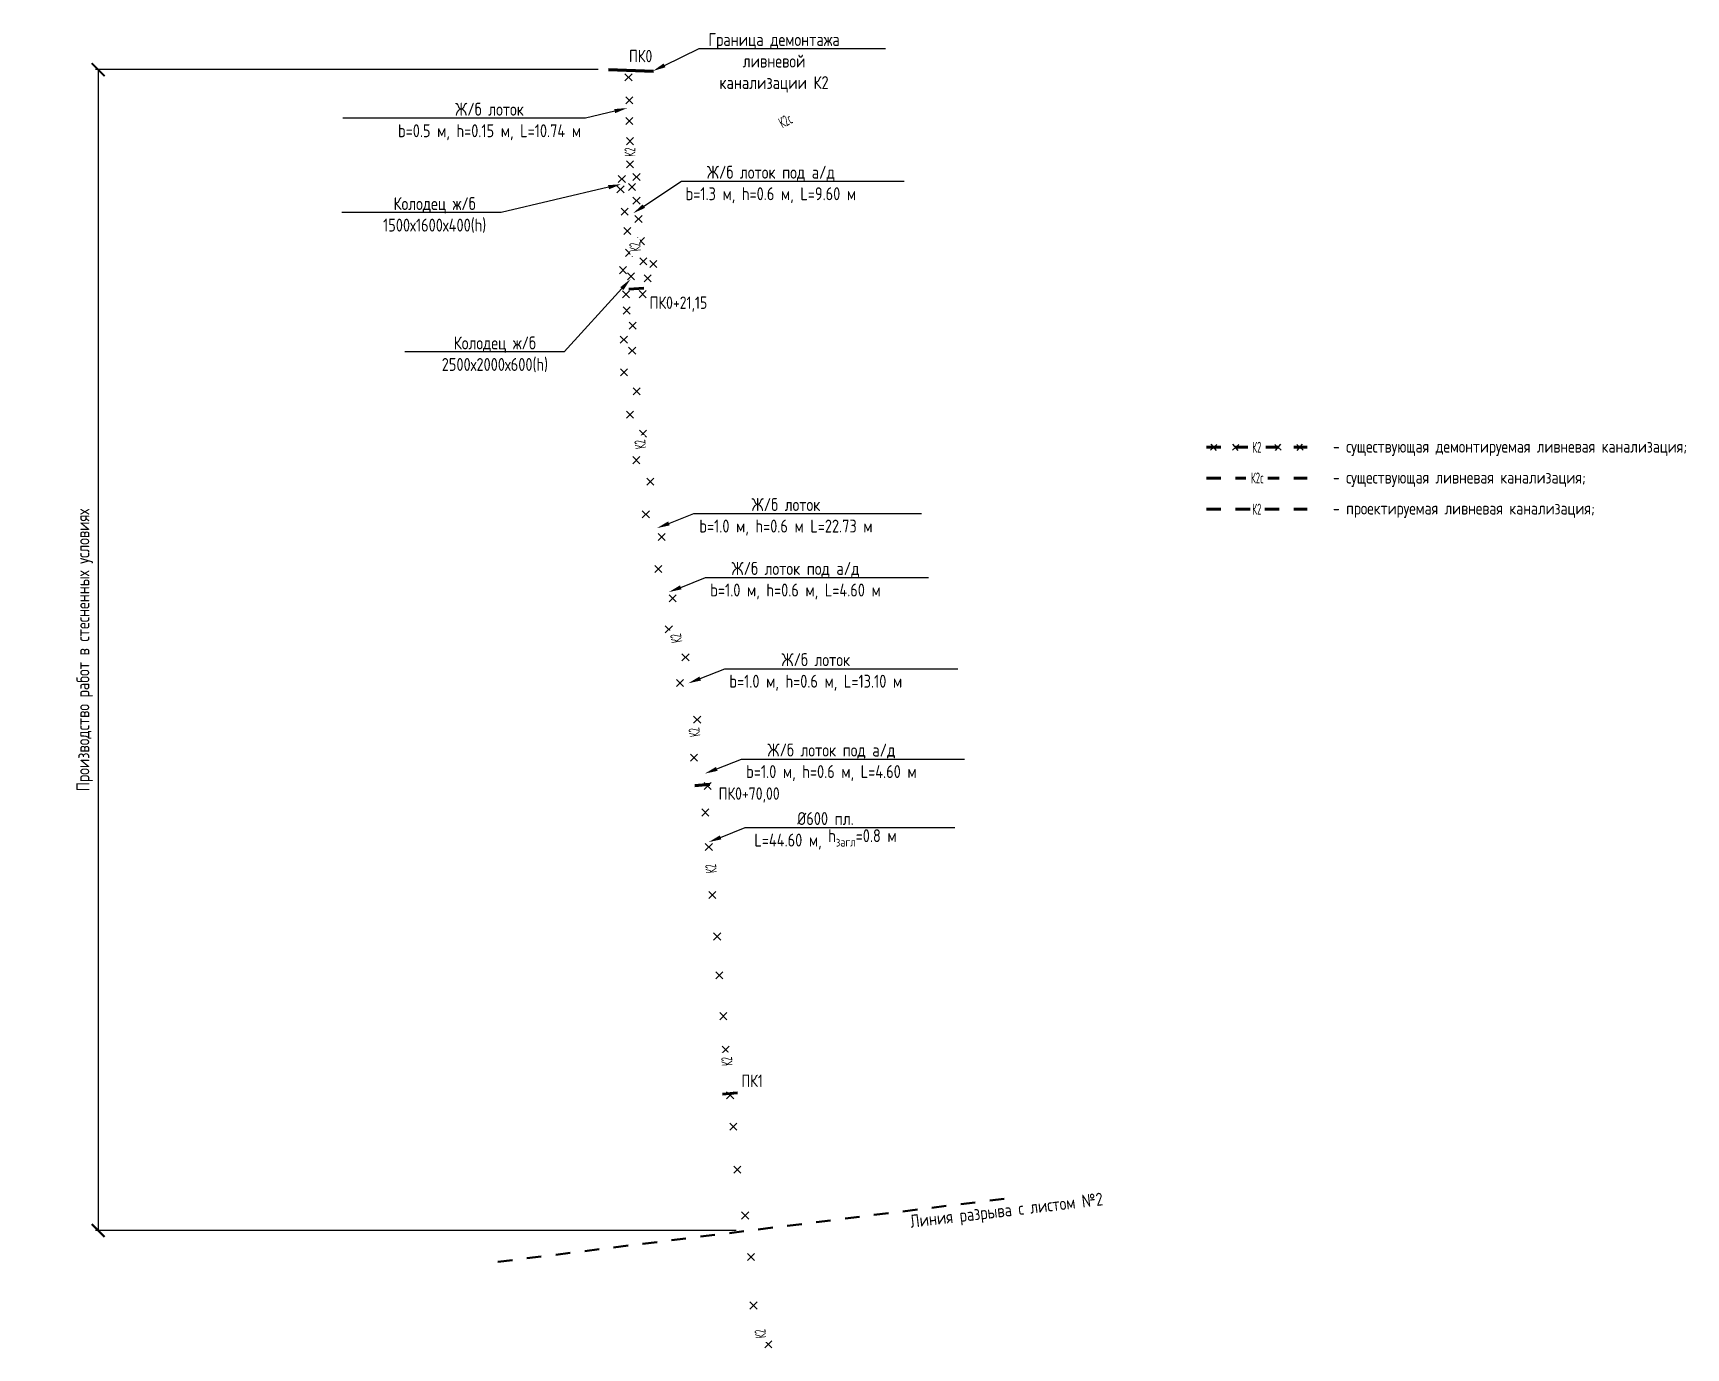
# Model space of a CAD drawing. Header units: millimetres. Extents: x 23834235 to 25435680, y -11289 to 22997815.
# Drawn here: x 24968214 to 25128237, y 22665927 to 22793205 of the extents above; entities that cross this region are included whole.
import ezdxf
from ezdxf import colors
from ezdxf.entities.mleader import LeaderData, LeaderLine
from ezdxf.math import Vec2, Vec3

# ---------------------------------------------------------------- set-up
doc = ezdxf.new("R2010")
doc.units = ezdxf.units.MM
doc.set_wipeout_variables(frame=1)
doc.linetypes.add('Штриховая', pattern=[2822.222233, 1411.111116, -1411.111116])
for name, color, linetype, lineweight in [('Text blocks_Ном._пера__28', 7, 'Continuous', 13), ('ВК_Текст', 7, 'Continuous', 25), ('Пикеты', 1, 'Continuous', 60), ('Труба К2', 7, 'Continuous', 60)]:
    doc.layers.add(name, color=color, linetype=linetype, lineweight=lineweight)
doc.layers.add('Выноски', color=7, linetype='Continuous')
doc.styles.add('GOST 2.304', font='GOST_type.ttf')
doc.styles.add('GOST_100', font='cs_gost2304.shx', dxfattribs={"width": 0.7, "height": 300})
doc.styles.get("Standard").update_dxf_attribs({"font": 'arial.ttf'})
doc.dimstyles.new('STANDARD$0', dxfattribs={"dimscale": 100, "dimtxt": 2.5, "dimasz": 1, "dimexe": 0.5, "dimexo": 2, "dimgap": 1, "dimtad": 1, "dimdec": 0, "dimzin": 0, "dimdsep": 46, "dimtxsty": 'Standard', "dimblk1": 'OBLIQUE', "dimblk2": 'OBLIQUE', "dimsah": 1, "dimcen": 2, "dimadec": 0, "dimazin": 0, "dimtfac": 1, "dimtdec": 4, "dimtofl": 0, "dimtmove": 2, "dimatfit": 3, "dimldrblk": 'OBLIQUE', "dimfxl": 1, "dimtolj": 1, "dimtzin": 0, "dimarcsym": 0})

msp = doc.modelspace()

# ---------------------------------------------------------------- texts
at = {"insert": (25053050.084, 22678793.313), "char_height": 1250, "attachment_point": 1, "rotation": 6.70114011, "style": 'GOST 2.304'}
msp.add_mtext_dynamic_manual_height_columns('Линия разрыва с листом №2', width=25694.82588, gutter_width=12.5, heights=[0], dxfattribs=at)
at = {"layer": 'Text blocks_Ном._пера__28', "style": 'GOST 2.304'}
for s, p in [('- существующая демонтируемая ливневая канализация;', (25094065.008, 22752590.658)), ('- существующая ливневая канализация;', (25094065.008, 22749595.776)), ('- проектируемая ливневая канализация;', (25094065.008, 22746600.894)), ('ПК0+70,00', (25034584.359, 22718990.847))]:
    msp.add_text(s, height=1200, dxfattribs=at).set_placement(p)
at = {"layer": 'Пикеты', "style": 'GOST 2.304'}
for s, p in [('ПК0', (25025904.792, 22790379.877)), ('ПК0+21,15', (25027902.812, 22766505.27)), ('ПК1', (25036787.052, 22691184.468))]:
    msp.add_text(s, height=1200, dxfattribs=at).set_placement(p)

# ---------------------------------------------------------------- blocks, each defined once
blk = doc.blocks.new('*U4')
at = {"color": 255}
blk.add_wipeout([(-200, 125), (200, 125), (200, -125), (-200, -125)], dxfattribs=at)
at = {"layer": 'ВК_Текст', "insert": (0, 0), "char_height": 250, "attachment_point": 5, "style": 'GOST_100'}
blk.add_mtext('К2', dxfattribs=at)
blk = doc.blocks.new('cross')
for p, q in [((-343, 343), (343, -343)), ((-343, -343), (343, 343))]:
    blk.add_line(p, q)
blk = doc.blocks.new('_ArchTick')
at = {"color": 0, "linetype": 'ByBlock', "const_width": 0.15}
blk.add_lwpolyline([(-0.5, -0.5), (0.5, 0.5)], dxfattribs=at)
blk = doc.blocks.new('*D25')
at = {"color": 0, "lineweight": -2, "transparency": 16777216}
for p, q in [((25022926, 22789664), (24974264, 22789664)), ((24974514, 22789664), (24974514, 22677298)), ((25036293, 22677298), (24974264, 22677298))]:
    blk.add_line(p, q, dxfattribs=at)
at = {"color": 0, "lineweight": -2, "transparency": 16777216, "xscale": 1250, "yscale": 1250, "zscale": 1250}
for p, rotation in [((24974514, 22789664), 90), ((24974514, 22677298), 270)]:
    blk.add_blockref('_ArchTick', p, dxfattribs=dict(at, rotation=rotation))
at = {"color": 0, "transparency": 16777216, "insert": (24973210, 22733481), "char_height": 1250, "attachment_point": 5, "rotation": 90, "style": 'GOST 2.304'}
blk.add_mtext('\\A1;Производство работ в стесненных условиях', dxfattribs=at)
blk = doc.blocks.new('_Oblique')
at = {"color": 0, "linetype": 'ByBlock', "lineweight": -2}
blk.add_line((-0.5, -0.5), (0.5, 0.5), dxfattribs=at)
blk = doc.blocks.new('hdsgth')
at = {"color": 255}
blk.add_wipeout([(-1038, 533), (1038, 533), (1038, -533), (-1038, -533)], dxfattribs=at)
at = {"layer": 'ВК_Текст', "insert": (51, 25), "char_height": 1066.7, "attachment_point": 5, "rotation": 359.99126, "style": 'GOST_100'}
blk.add_mtext('К2c', dxfattribs=at)

# ---------------------------------------------------------------- linework, layer by layer
for p, q in [((25082832.099, 22753375.177, 72631.988), (25082216.729, 22752841.158, -72639.161)), ((25082791.423, 22752800.482, 72631.988), (25082257.404, 22753415.852, -72639.161)), ((25084941.222, 22753375.177, 72643.822), (25084325.852, 22752841.158, -72627.327)), ((25084900.547, 22752800.482, 72643.822), (25084366.527, 22753415.852, -72627.327)), ((25088445.435, 22753375.177, 72643.822), (25089060.805, 22752841.158, -72627.327)), ((25088486.11, 22752800.482, 72643.822), (25089020.129, 22753415.852, -72627.327)), ((25090554.558, 22753375.177, 72631.988), (25091169.928, 22752841.158, -72639.161)), ((25090595.233, 22752800.482, 72631.988), (25091129.253, 22753415.852, -72639.161))]:
    msp.add_line(p, q)
at = {"color": 240, "lineweight": 70, "true_color": 0xed1f24}
msp.add_line((25032293.111, 22720371.292), (25033739.91, 22720489.739), dxfattribs=at)
at = {"color": 1, "linetype": 'Штриховая', "lineweight": 50}
msp.add_line((25062231.167, 22680366.653), (25013097.092, 22674241.624), dxfattribs=at)
at = {"layer": 'Пикеты', "color": 240, "lineweight": 70, "true_color": 0xed1f24}
msp.add_line((25023926.041, 22789663.723), (25028278.822, 22789527.331), dxfattribs=at)
at = {"layer": 'Пикеты'}
for p, q in [((25025893.468, 22768408.476), (25027340.267, 22768526.924)), ((25034958.51, 22690491.579), (25036405.309, 22690610.027))]:
    msp.add_line(p, q, dxfattribs=at)
at = {"layer": 'Труба К2', "linetype": 'Штриховая'}
for p, q in [((25081812.571, 22753108.202), (25091574.086, 22753108.202)), ((25081812.571, 22750113.32), (25091574.086, 22750113.32))]:
    msp.add_line(p, q, dxfattribs=at)

# ---------------------------------------------------------------- block references
for p in [(25025858.602, 22788912.977), (25025940.676, 22786684.171), (25025952.352, 22784697.18), (25025219.107, 22779075.361), (25026633.358, 22779275.585), (25025089.456, 22778074.186), (25026189.704, 22778313.356), (25025491.828, 22775912.912), (25026638.324, 22776970.005), (25026833.255, 22775214.281), (25025737.443, 22774043.582), (25027059.992, 22773061.699), (25025907.467, 22771928.777), (25027286.691, 22771097.952), (25025330.333, 22770249.536), (25026115.325, 22769662.915), (25027723.256, 22769468.153), (25028256.302, 22770853.319), (25025626.482, 22767905.422), (25027225.694, 22767929.095), (25025695.819, 22766348.875), (25026266.849, 22764886.454), (25025410.284, 22763531.043), (25026214.155, 22762455.138), (25025427.647, 22760370.913), (25026649.659, 22758515.086), (25026000.042, 22756268.705), (25027255.643, 22754416.348), (25026621.872, 22751858.902), (25027984.263, 22749790.893), (25027539.244, 22746627.654), (25029063.091, 22744433.206), (25028748.935, 22741329.561), (25030135.665, 22738485.84), (25029764.758, 22735487.246), (25031383.266, 22732766.099), (25030838.658, 22730297.401), (25032506.79, 22726744.827), (25032205.712, 22723075.571), (25033519.314, 22720332.915), (25033296.975, 22717758.135), (25033641.421, 22714409.48), (25033977.299, 22709767.258), (25034447.793, 22705754.537), (25034667.403, 22701992.616), (25035047.939, 22698039.731), (25035267.889, 22694805.215), (25035707.791, 22690377.391), (25036020.431, 22687343.889), (25036395.431, 22683193.717), (25037155.517, 22678748.198), (25037724.008, 22674739.514), (25037964.088, 22670032.647), (25039387.779, 22666270.056)]:
    msp.add_blockref('cross', p)
at = {"layer": 'ВК_Текст', "xscale": 4.266666666666672, "yscale": 4.266666666666672, "zscale": 4.266666666666672}
for p, rotation in [((25026004.833, 22781685.148), 90.26955510629573), ((25033842.844, 22712319.471), 95.3981783868961)]:
    msp.add_blockref('*U4', p, dxfattribs=dict(at, rotation=rotation))
msp.add_blockref('*U4', (25086693.247, 22747118.438), dxfattribs=at)

msp.set_redraw_order([(e.dxf.handle, doc.entitydb.next_handle()) for e in msp.query("TEXT MTEXT ATTDEF DIMENSION ARC_DIMENSION")])  # texts and dimensions are drawn at this point

# ---------------------------------------------------------------- leaders
at = {"layer": 'Выноски', "color": 0, "lineweight": -2}
ml = msp.add_multileader_mtext('Standard', dxfattribs=at)
ml.set_content('{\\C0;Граница демонтажа\\Pливневой\\Pканализации К2}', color=5, style='GOST 2.304')
ml.set_leader_properties(lineweight=-3)
ml.build(insert=Vec2(0, 0))
ml.multileader.update_dxf_attribs({"text_left_attachment_type": 6, "text_right_attachment_type": 6, "dogleg_length": 1, "arrow_head_size": 1250, "scale": 500})
ctx = ml.context
ctx.base_point, ctx.scale, ctx.char_height, ctx.arrow_head_size, ctx.landing_gap_size, ctx.plane_origin = Vec3(25032806.458, 22791704.062, -193576), 500, 1250, 1250, 900, Vec3(25035673.933, 22787047.895, -193576)
ctx.left_attachment, ctx.right_attachment, ctx.text_align_type = 6, 6, 1
notes = []
notes.append((ctx, [(0, (1, 1, 0), (25032706.611, 22791704.062, -193576), (1, 0), 99.848, [(1, [(25028219.588, 22789529.187, -193576)], 0, [])])]))
ctx.mtext.insert, ctx.mtext.alignment, ctx.mtext.flow_direction = Vec3(25039948.864, 22793204.062, -193576), 2, 5
ml = msp.add_multileader_mtext('Standard', dxfattribs=at)
ml.set_content('{\\C0;Колодец ж/б\\P2500х2000х600(h)}', color=5, style='GOST 2.304')
ml.set_leader_properties(lineweight=-3)
ml.build(insert=Vec2(0, 0))
ml.multileader.update_dxf_attribs({"text_left_attachment_type": 6, "text_right_attachment_type": 6, "dogleg_length": 1, "arrow_head_size": 1250, "scale": 500})
ctx = ml.context
ctx.base_point, ctx.scale, ctx.char_height, ctx.arrow_head_size, ctx.landing_gap_size, ctx.plane_origin = Vec3(25006305.865, 22762333.865), 500, 1250, 1250, 900, Vec3(25000198.776, 22762577.985)
ctx.left_attachment, ctx.right_attachment, ctx.text_align_type = 6, 6, 1
notes.append((ctx, [(1, (1, 1, 0), (25019639.773, 22762333.865), (-1, 0), 99.848, [(1, [(25026061.044, 22769391.289)], 0, [])])]))
ctx.mtext.insert, ctx.mtext.alignment, ctx.mtext.flow_direction = Vec3(25012922.895, 22763833.865), 2, 5
for ctx, leaders in notes:
    for number, flags, end, landing, length, lines in leaders:
        leader = LeaderData()
        leader.index, (leader.has_last_leader_line, leader.has_dogleg_vector, leader.attachment_direction) = number, flags
        leader.last_leader_point, leader.dogleg_vector, leader.dogleg_length = Vec3(end), Vec3(landing), length
        for number, points, colour, breaks in lines:
            line = LeaderLine()
            line.index, line.vertices, line.color, line.breaks = number, Vec3.list(points), colors.encode_raw_color(colour), breaks
            leader.lines.append(line)
        ctx.leaders.append(leader)

# ---------------------------------------------------------------- next in the draw order: linework, layer by layer
at = {"layer": 'Труба К2', "linetype": 'Штриховая'}
msp.add_line((25081812.571, 22747118.438), (25091574.086, 22747118.438), dxfattribs=at)

# ---------------------------------------------------------------- next in the draw order: block references
at = {"rotation": 29.19369614749036}
msp.add_blockref('hdsgth', (25041018.877, 22784672.404), dxfattribs=at)
for name, p in [('cross', (25026010.581, 22782737.693)), ('cross', (25026010.581, 22780491.106)), ('hdsgth', (25086693.328, 22750113.479))]:
    msp.add_blockref(name, p)
at = {"layer": 'ВК_Текст', "xscale": 4.266666666666672, "yscale": 4.266666666666672, "zscale": 4.266666666666672}
for p, rotation in [((25026495.987, 22772499.994), 95.91712045897565), ((25026998.112, 22753394.211), 98.31846090259685), ((25030476.991, 22734615.603), 100.0455763607351), ((25032245.692, 22725522.405), 99.75558397993865), ((25035382.538, 22693664.916), 93.78905413209323), ((25038628.046, 22667290.794), 96.67588509768737)]:
    msp.add_blockref('*U4', p, dxfattribs=dict(at, rotation=rotation))
msp.add_blockref('*U4', (25086693.328, 22753108.202), dxfattribs=at)

# ---------------------------------------------------------------- next in the draw order: leaders
at = {"layer": 'Выноски', "color": 0, "lineweight": -2}
ml = msp.add_multileader_mtext('Standard', dxfattribs=at)
ml.set_content('{\\C0;%%C600 пл.\\PL=44.60 м, \\A1;h\\H0.7x;\\S^ загл;\\H1.4286x;=0.8 м}', color=5, style='GOST 2.304')
ml.set_leader_properties(lineweight=-3)
ml.build(insert=Vec2(0, 0))
ml.multileader.update_dxf_attribs({"text_left_attachment_type": 6, "text_right_attachment_type": 6, "dogleg_length": 1, "arrow_head_size": 1250, "scale": 500})
ctx = ml.context
ctx.base_point, ctx.scale, ctx.char_height, ctx.arrow_head_size, ctx.landing_gap_size, ctx.plane_origin = Vec3(25037271.681, 22716295.432), 500, 1250, 1250, 900, Vec3(25006928.284, 22706830.678)
ctx.left_attachment, ctx.right_attachment, ctx.text_align_type = 6, 6, 1
notes = []
notes.append((ctx, [(0, (1, 1, 0), (25037171.833, 22716295.432), (1, 0), 99.848, [(1, [(25033611.965, 22714886.892)], 0, [])])]))
ctx.mtext.insert, ctx.mtext.alignment, ctx.mtext.flow_direction = Vec3(25044932.623, 22717795.437), 2, 5
for ctx, leaders in notes:
    for number, flags, end, landing, length, lines in leaders:
        leader = LeaderData()
        leader.index, (leader.has_last_leader_line, leader.has_dogleg_vector, leader.attachment_direction) = number, flags
        leader.last_leader_point, leader.dogleg_vector, leader.dogleg_length = Vec3(end), Vec3(landing), length
        for number, points, colour, breaks in lines:
            line = LeaderLine()
            line.index, line.vertices, line.color, line.breaks = number, Vec3.list(points), colors.encode_raw_color(colour), breaks
            leader.lines.append(line)
        ctx.leaders.append(leader)

# ---------------------------------------------------------------- next in the draw order: dimensions: what is measured, and where the dimension line sits
dim = msp.add_linear_dim(base=(24974513.683, 22677298.057), p1=(25023926.041, 22789663.723), p2=(25037293.462, 22677298.057), angle=90, text='Производство работ в стесненных условиях', dimstyle='STANDARD$0', override={"dimscale": 500, "dimasz": 2.5, "dimtxsty": 'GOST 2.304', "dimblk1": 'ArchTick', "dimblk2": 'ArchTick'})
dim.commit()
dim.dimension.update_dxf_attribs({"geometry": '*D25', "text_midpoint": (24973209.538, 22733480.89)})

# ---------------------------------------------------------------- next in the draw order: leaders
ml = msp.add_multileader_mtext('Standard', dxfattribs=at)
ml.set_content('{\\C0;Ж/б лоток\\Pb=0.5 м, h=0.15 м, L=10.74 м}', color=5, style='GOST 2.304')
ml.set_leader_properties(lineweight=-3)
ml.build(insert=Vec2(0, 0))
ml.multileader.update_dxf_attribs({"text_left_attachment_type": 6, "text_right_attachment_type": 6, "dogleg_length": 1, "arrow_head_size": 1250, "scale": 500})
ctx = ml.context
ctx.base_point, ctx.scale, ctx.char_height, ctx.arrow_head_size, ctx.landing_gap_size, ctx.plane_origin = Vec3(25003221.573, 22784957.599, -4000), 500, 1250, 1250, 900, Vec3(24999775.57, 22778774.85, -4000)
ctx.left_attachment, ctx.right_attachment, ctx.text_align_type = 6, 6, 1
notes = []
notes.append((ctx, [(1, (1, 1, 0), (25021691.292, 22784957.599, -4000), (-1, 0), 99.848, [(1, [(25025740.966, 22785946.583, -4000)], 0, [])])]))
ctx.mtext.insert, ctx.mtext.alignment, ctx.mtext.flow_direction = Vec3(25012406.508, 22786457.599, -4000), 2, 5
ml = msp.add_multileader_mtext('Standard', dxfattribs=at)
ml.set_content('{\\C0;Ж/б лоток под а/д\\Pb=1.3 м, h=0.6 м, L=9.60 м}', color=5, style='GOST 2.304')
ml.set_leader_properties(lineweight=-3)
ml.build(insert=Vec2(0, 0))
ml.multileader.update_dxf_attribs({"text_left_attachment_type": 6, "text_right_attachment_type": 6, "dogleg_length": 1, "arrow_head_size": 1250, "scale": 500})
ctx = ml.context
ctx.base_point, ctx.scale, ctx.char_height, ctx.arrow_head_size, ctx.landing_gap_size, ctx.plane_origin = Vec3(25031083.215, 22778859.092), 500, 1250, 1250, 900, Vec3(24999622.329, 22767703.252)
ctx.left_attachment, ctx.right_attachment, ctx.text_align_type = 6, 6, 1
notes.append((ctx, [(0, (1, 1, 0), (25030983.367, 22778859.092), (1, 0), 99.848, [(1, [(25026306.01, 22775759.466)], 0, [])])]))
ctx.mtext.insert, ctx.mtext.alignment, ctx.mtext.flow_direction = Vec3(25039642.704, 22780359.092), 2, 5
ml = msp.add_multileader_mtext('Standard', dxfattribs=at)
ml.set_content('{\\C0;Колодец ж/б\\P1500х1600х400(h)}', color=5, style='GOST 2.304')
ml.set_leader_properties(lineweight=-3)
ml.build(insert=Vec2(0, 0))
ml.multileader.update_dxf_attribs({"text_left_attachment_type": 6, "text_right_attachment_type": 6, "dogleg_length": 1, "arrow_head_size": 1250, "scale": 500})
ctx = ml.context
ctx.base_point, ctx.scale, ctx.char_height, ctx.arrow_head_size, ctx.landing_gap_size, ctx.plane_origin = Vec3(25000742.179, 22775823.359), 500, 1250, 1250, 900, Vec3(24999180.034, 22771398.794)
ctx.left_attachment, ctx.right_attachment, ctx.text_align_type = 6, 6, 1
notes.append((ctx, [(1, (1, 1, 0), (25013539.989, 22775823.359), (-1, 0), 99.848, [(1, [(25025145.431, 22778570.527)], 0, [])])]))
ctx.mtext.insert, ctx.mtext.alignment, ctx.mtext.flow_direction = Vec3(25007091.16, 22777323.359), 2, 5
ml = msp.add_multileader_mtext('Standard', dxfattribs=at)
ml.set_content('{\\C0;Ж/б лоток\\Pb=1.0 м, h=0.6 м L=22.73 м}', color=5, style='GOST 2.304')
ml.set_leader_properties(lineweight=-3)
ml.build(insert=Vec2(0, 0))
ml.multileader.update_dxf_attribs({"text_left_attachment_type": 6, "text_right_attachment_type": 6, "dogleg_length": 1, "arrow_head_size": 1250, "scale": 500})
ctx = ml.context
ctx.base_point, ctx.scale, ctx.char_height, ctx.arrow_head_size, ctx.landing_gap_size, ctx.plane_origin = Vec3(25032277.561, 22746690.558), 500, 1250, 1250, 900, Vec3(25001934.163, 22737225.803)
ctx.left_attachment, ctx.right_attachment, ctx.text_align_type = 6, 6, 1
notes.append((ctx, [(0, (1, 1, 0), (25032177.713, 22746690.558), (1, 0), 99.848, [(1, [(25028617.844, 22745282.018)], 0, [])])]))
ctx.mtext.insert, ctx.mtext.alignment, ctx.mtext.flow_direction = Vec3(25041105.098, 22748190.558), 2, 5
ml = msp.add_multileader_mtext('Standard', dxfattribs=at)
ml.set_content('{\\C0;Ж/б лоток под а/д\\Pb=1.0 м, h=0.6 м, L=4.60 м}', color=5, style='GOST 2.304')
ml.set_leader_properties(lineweight=-3)
ml.build(insert=Vec2(0, 0))
ml.multileader.update_dxf_attribs({"text_left_attachment_type": 6, "text_right_attachment_type": 6, "dogleg_length": 1, "arrow_head_size": 1250, "scale": 500})
ctx = ml.context
ctx.base_point, ctx.scale, ctx.char_height, ctx.arrow_head_size, ctx.landing_gap_size, ctx.plane_origin = Vec3(25033425.27, 22740500.603), 500, 1250, 1250, 900, Vec3(25003081.873, 22731035.848)
ctx.left_attachment, ctx.right_attachment, ctx.text_align_type = 6, 6, 1
notes.append((ctx, [(0, (1, 1, 0), (25033325.423, 22740500.603), (1, 0), 99.848, [(1, [(25029765.554, 22739092.062)], 0, [])])]))
ctx.mtext.insert, ctx.mtext.alignment, ctx.mtext.flow_direction = Vec3(25042029.434, 22742000.603), 2, 5
ml = msp.add_multileader_mtext('Standard', dxfattribs=at)
ml.set_content('{\\C0;Ж/б лоток\\Pb=1.0 м, h=0.6 м, L=13.10 м}', color=5, style='GOST 2.304')
ml.set_leader_properties(lineweight=-3)
ml.build(insert=Vec2(0, 0))
ml.multileader.update_dxf_attribs({"text_left_attachment_type": 6, "text_right_attachment_type": 6, "dogleg_length": 1, "arrow_head_size": 1250, "scale": 500})
ctx = ml.context
ctx.base_point, ctx.scale, ctx.char_height, ctx.arrow_head_size, ctx.landing_gap_size, ctx.plane_origin = Vec3(25035300.122, 22731671.909), 500, 1250, 1250, 900, Vec3(25004956.725, 22722207.154)
ctx.left_attachment, ctx.right_attachment, ctx.text_align_type = 6, 6, 1
notes.append((ctx, [(0, (1, 1, 0), (25035200.274, 22731671.909), (1, 0), 99.848, [(1, [(25031640.406, 22730263.368)], 0, [])])]))
ctx.mtext.insert, ctx.mtext.alignment, ctx.mtext.flow_direction = Vec3(25043993.635, 22733171.909), 2, 5
ml = msp.add_multileader_mtext('Standard', dxfattribs=at)
ml.set_content('{\\C0;Ж/б лоток под а/д\\Pb=1.0 м, h=0.6 м, L=4.60 м}', color=5, style='GOST 2.304')
ml.set_leader_properties(lineweight=-3)
ml.build(insert=Vec2(0, 0))
ml.multileader.update_dxf_attribs({"text_left_attachment_type": 6, "text_right_attachment_type": 6, "dogleg_length": 1, "arrow_head_size": 1250, "scale": 500})
ctx = ml.context
ctx.base_point, ctx.scale, ctx.char_height, ctx.arrow_head_size, ctx.landing_gap_size, ctx.plane_origin = Vec3(25036901.23, 22722926.981), 500, 1250, 1250, 900, Vec3(25006557.832, 22713462.226)
ctx.left_attachment, ctx.right_attachment, ctx.text_align_type = 6, 6, 1
notes.append((ctx, [(0, (1, 1, 0), (25036801.382, 22722926.981), (1, 0), 99.848, [(1, [(25033241.513, 22721518.441)], 0, [])])]))
ctx.mtext.insert, ctx.mtext.alignment, ctx.mtext.flow_direction = Vec3(25045505.393, 22724426.981), 2, 5
for ctx, leaders in notes:
    for number, flags, end, landing, length, lines in leaders:
        leader = LeaderData()
        leader.index, (leader.has_last_leader_line, leader.has_dogleg_vector, leader.attachment_direction) = number, flags
        leader.last_leader_point, leader.dogleg_vector, leader.dogleg_length = Vec3(end), Vec3(landing), length
        for number, points, colour, breaks in lines:
            line = LeaderLine()
            line.index, line.vertices, line.color, line.breaks = number, Vec3.list(points), colors.encode_raw_color(colour), breaks
            leader.lines.append(line)
        ctx.leaders.append(leader)

doc.saveas('drawing.dxf')
